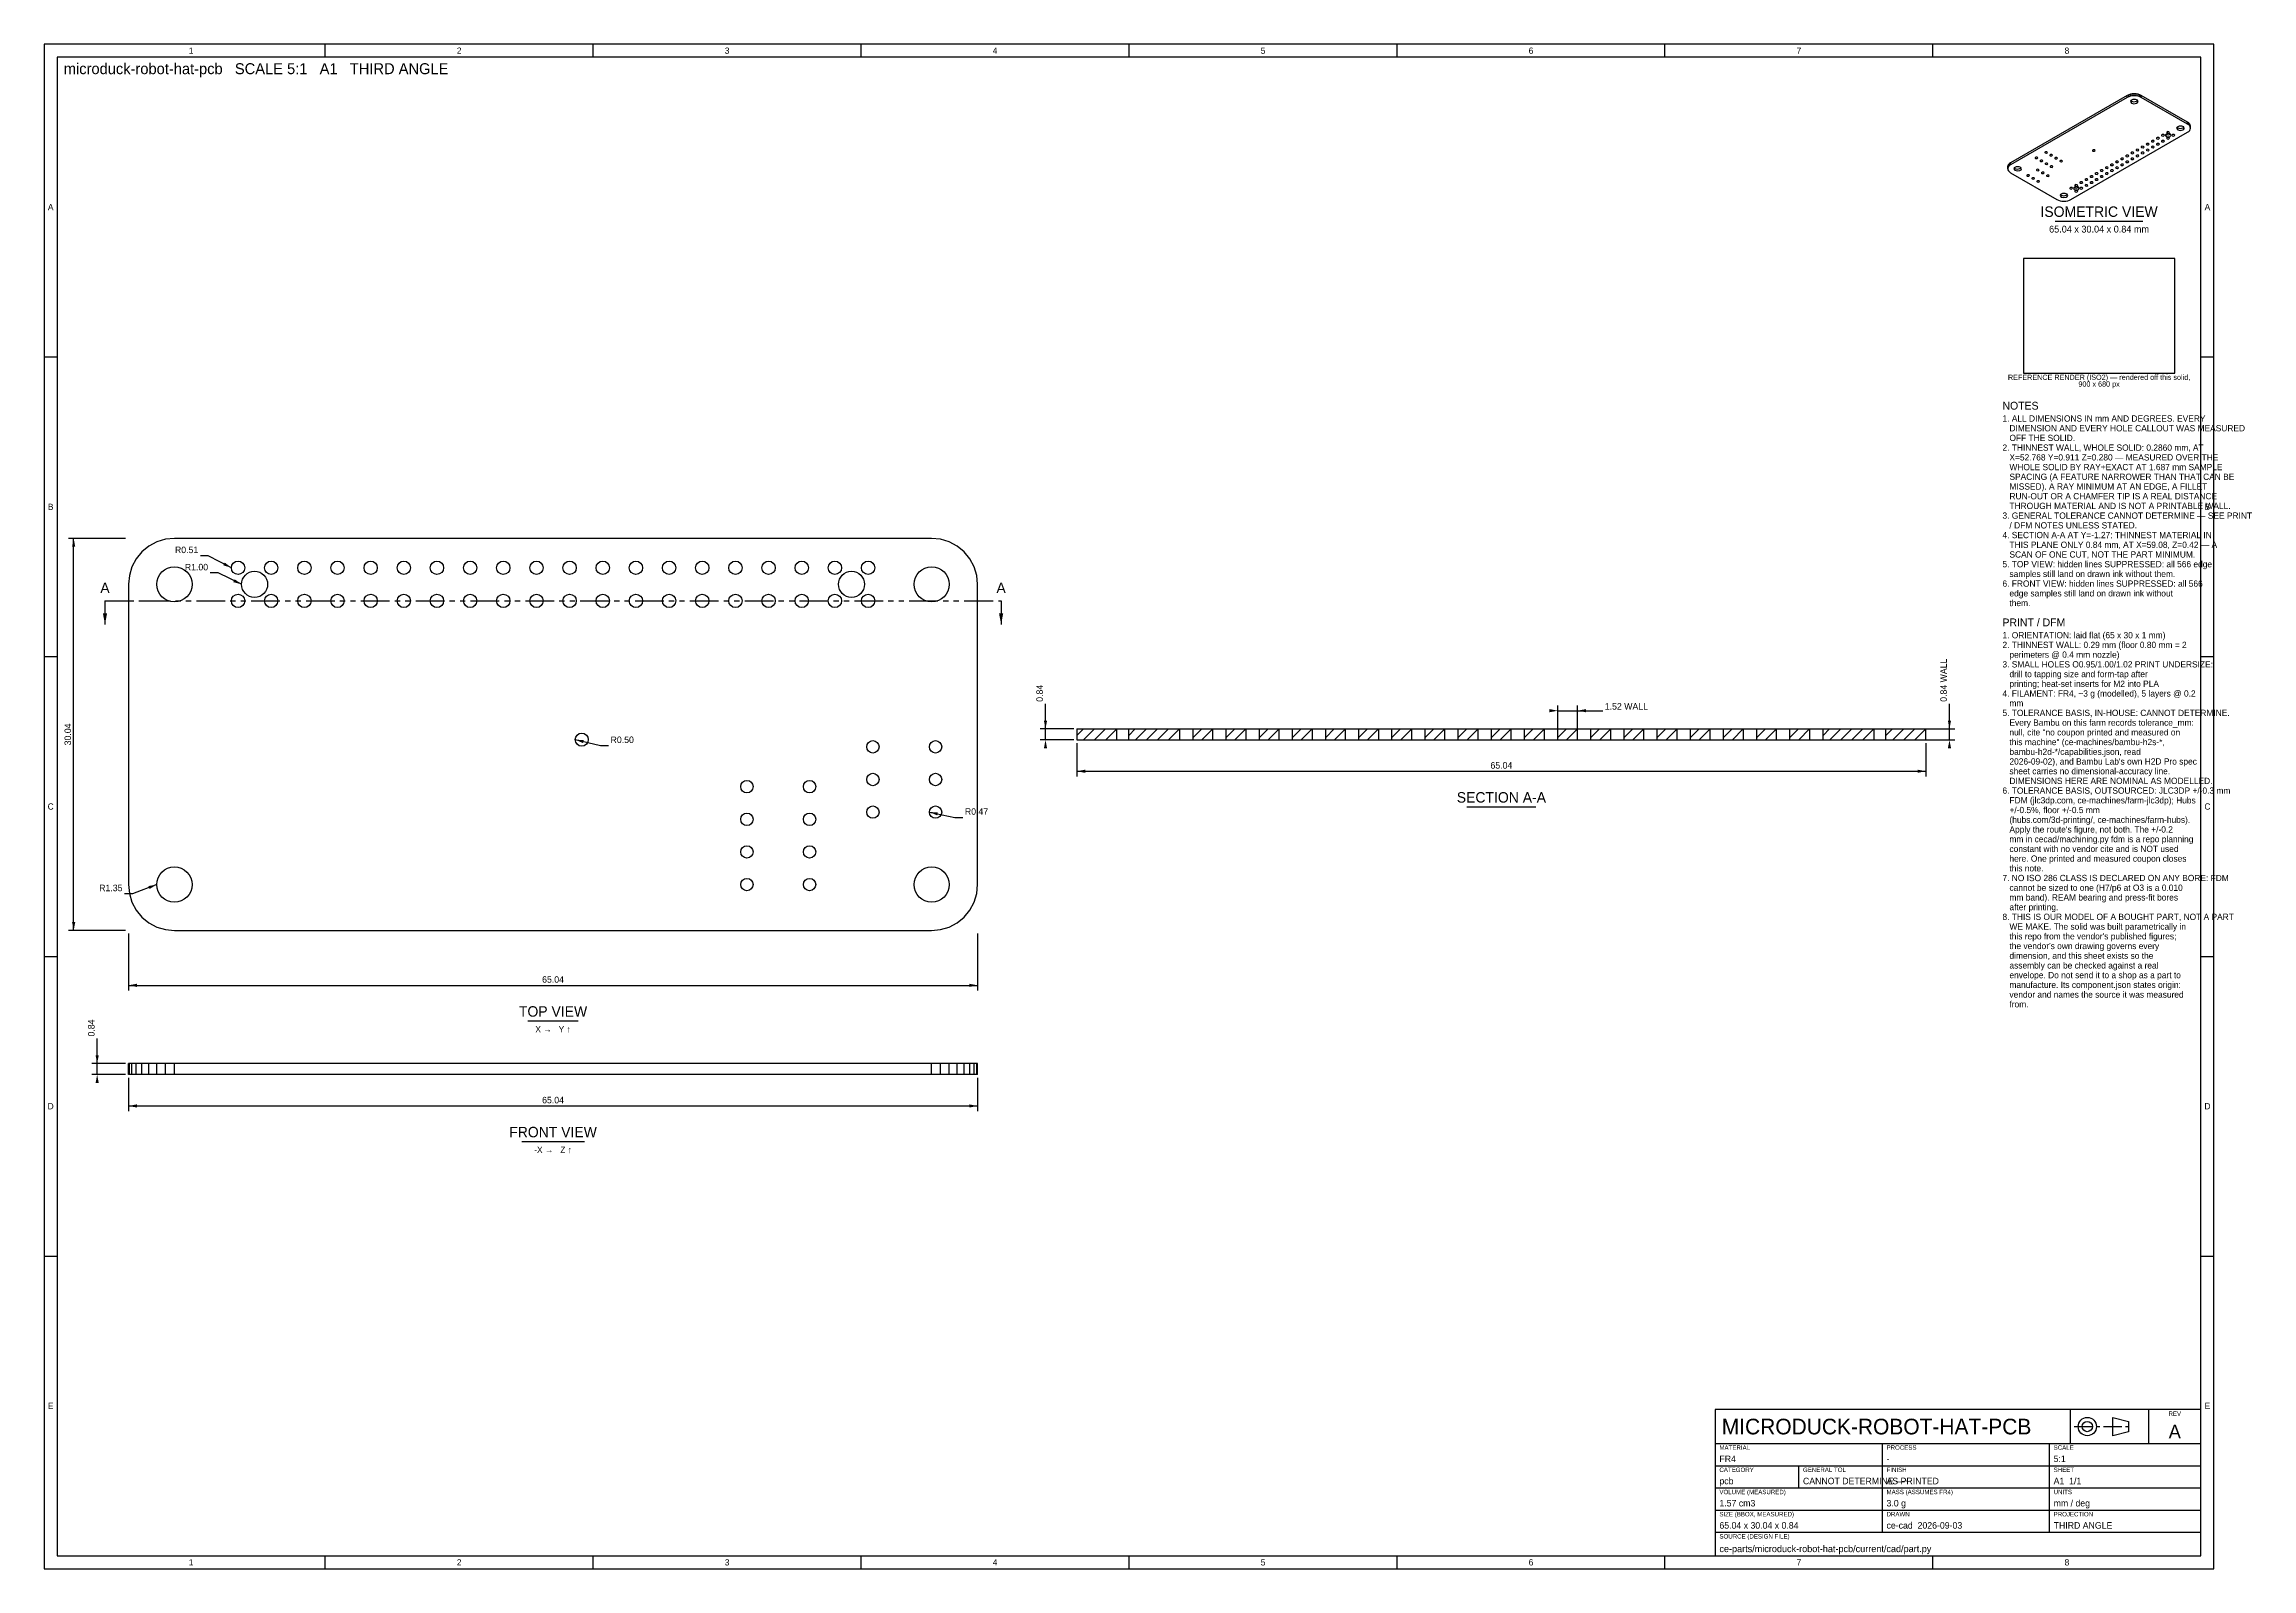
# Model space of a CAD drawing. Header units: millimetres. Extents: x 5 to 851, y 5 to 589.
import ezdxf
from ezdxf.enums import TextEntityAlignment as Align

# ---------------------------------------------------------------- set-up
doc = ezdxf.new("R2010")
doc.units = ezdxf.units.MM
doc.linetypes.add('CENTER', pattern=[11.2, 7, -1.4, 1.4, -1.4])
doc.linetypes.add('PHANTOM', pattern=[21, 11, -2, 2, -2, 2, -2])
for name, color, linetype in [('CENTER', 4, 'CENTER'), ('CUT', 1, 'PHANTOM'), ('CUTTHIN', 1, 'PHANTOM'), ('DIM', 3, 'CONTINUOUS'), ('FRAME', 7, 'CONTINUOUS'), ('HATCH', 5, 'CONTINUOUS'), ('SECTION', 7, 'CONTINUOUS'), ('TEXT', 3, 'CONTINUOUS'), ('TITLE', 7, 'CONTINUOUS'), ('VISIBLE', 7, 'CONTINUOUS')]:
    doc.layers.add(name, color=color, linetype=linetype)

msp = doc.modelspace()

# ---------------------------------------------------------------- texts
at = {"layer": 'TEXT'}
for s, height, p in [('microduck-robot-hat-pcb   SCALE 5:1   A1   THIRD ANGLE', 4.2, (12.5, 577.5)), ('NOTES', 3, (755, 449.016784)), ('1. ALL DIMENSIONS IN mm AND DEGREES. EVERY', 2.4, (755, 444.416784)), ('   DIMENSION AND EVERY HOLE CALLOUT WAS MEASURED', 2.4, (755, 440.696784)), ('2. THINNEST WALL, WHOLE SOLID: 0.2860 mm, AT', 2.4, (755, 433.256784)), ('   X=52.768 Y=0.911 Z=0.280 — MEASURED OVER THE', 2.4, (755, 429.536784)), ('   OFF THE SOLID.', 2.4, (755, 436.976784)), ('   WHOLE SOLID BY RAY+EXACT AT 1.687 mm SAMPLE', 2.4, (755, 425.816784)), ('   SPACING (A FEATURE NARROWER THAN THAT CAN BE', 2.4, (755, 422.096784)), ('   MISSED). A RAY MINIMUM AT AN EDGE, A FILLET', 2.4, (755, 418.376784)), ('   RUN-OUT OR A CHAMFER TIP IS A REAL DISTANCE', 2.4, (755, 414.656784)), ('3. GENERAL TOLERANCE CANNOT DETERMINE — SEE PRINT', 2.4, (755, 407.216784)), ('   / DFM NOTES UNLESS STATED.', 2.4, (755, 403.496784)), ('   THROUGH MATERIAL AND IS NOT A PRINTABLE WALL.', 2.4, (755, 410.936784)), ('4. SECTION A-A AT Y=-1.27: THINNEST MATERIAL IN', 2.4, (755, 399.776784)), ('   THIS PLANE ONLY 0.84 mm, AT X=59.08, Z=0.42 — A', 2.4, (755, 396.056784)), ('5. TOP VIEW: hidden lines SUPPRESSED: all 566 edge', 2.4, (755, 388.616784)), ('   SCAN OF ONE CUT, NOT THE PART MINIMUM.', 2.4, (755, 392.336784)), ('6. FRONT VIEW: hidden lines SUPPRESSED: all 566', 2.4, (755, 381.176784)), ('   samples still land on drawn ink without them.', 2.4, (755, 384.896784)), ('   them.', 2.4, (755, 373.736784)), ('   edge samples still land on drawn ink without', 2.4, (755, 377.456784)), ('1. ORIENTATION: laid flat (65 x 30 x 1 mm)', 2.4, (755, 361.416784)), ('PRINT / DFM', 3, (755, 366.016784)), ('2. THINNEST WALL: 0.29 mm (floor 0.80 mm = 2', 2.4, (755, 357.696784)), ('   perimeters @ 0.4 mm nozzle)', 2.4, (755, 353.976784)), ('3. SMALL HOLES O0.95/1.00/1.02 PRINT UNDERSIZE:', 2.4, (755, 350.256784)), ('   drill to tapping size and form-tap after', 2.4, (755, 346.536784)), ('4. FILAMENT: FR4, ~3 g (modelled), 5 layers @ 0.2', 2.4, (755, 339.096784)), ('   printing; heat-set inserts for M2 into PLA', 2.4, (755, 342.816784)), ('1.52 WALL', 2.5, (602.7, 334.1)), ('5. TOLERANCE BASIS, IN-HOUSE: CANNOT DETERMINE.', 2.4, (755, 331.656784)), ('   mm', 2.4, (755, 335.376784)), ('   Every Bambu on this farm records tolerance_mm:', 2.4, (755, 327.936784)), ('R0.50', 2.5, (221.934172, 321.309607)), ('   this machine" (ce-machines/bambu-h2s-*,', 2.4, (755, 320.496784)), ('   null, cite "no coupon printed and measured on', 2.4, (755, 324.216784)), ("   2026-09-02), and Bambu Lab's own H2D Pro spec", 2.4, (755, 313.056784)), ('   bambu-h2d-*/capabilities.json, read', 2.4, (755, 316.776784)), ('6. TOLERANCE BASIS, OUTSOURCED: JLC3DP +/-0.3 mm', 2.4, (755, 301.896784)), ('   sheet carries no dimensional-accuracy line.', 2.4, (755, 309.336784)), ('   DIMENSIONS HERE ARE NOMINAL AS MODELLED.', 2.4, (755, 305.616784)), ('R0.47', 2.5, (357.618533, 293.828438)), ('   +/-0.5%, floor +/-0.5 mm', 2.4, (755, 294.456784)), ('   FDM (jlc3dp.com, ce-machines/farm-jlc3dp); Hubs', 2.4, (755, 298.176784)), ("   Apply the route's figure, not both. The +/-0.2", 2.4, (755, 287.016784)), ('   (hubs.com/3d-printing/, ce-machines/farm-hubs).', 2.4, (755, 290.736784)), ('   constant with no vendor cite and is NOT used', 2.4, (755, 279.576784)), ('   mm in cecad/machining.py fdm is a repo planning', 2.4, (755, 283.296784)), ('7. NO ISO 286 CLASS IS DECLARED ON ANY BORE: FDM', 2.4, (755, 268.416784)), ('   this note.', 2.4, (755, 272.136784)), ('   here. One printed and measured coupon closes', 2.4, (755, 275.856784)), ('   cannot be sized to one (H7/p6 at O3 is a 0.010', 2.4, (755, 264.696784)), ('   mm band). REAM bearing and press-fit bores', 2.4, (755, 260.976784)), ('8. THIS IS OUR MODEL OF A BOUGHT PART, NOT A PART', 2.4, (755, 253.536784)), ('   after printing.', 2.4, (755, 257.256784)), ('   WE MAKE. The solid was built parametrically in', 2.4, (755, 249.816784)), ("   this repo from the vendor's published figures;", 2.4, (755, 246.096784)), ("   the vendor's own drawing governs every", 2.4, (755, 242.376784)), ('   dimension, and this sheet exists so the', 2.4, (755, 238.656784)), ('   assembly can be checked against a real', 2.4, (755, 234.936784)), ('   envelope. Do not send it to a shop as a part to', 2.4, (755, 231.216784)), ('   manufacture. Its component.json states origin:', 2.4, (755, 227.496784)), ('   vendor and names the source it was measured', 2.4, (755, 223.776784)), ('   from.', 2.4, (755, 220.056784)), ('FR4', 2.5, (646.6, 45.9)), ('-', 2.5, (710.6, 45.9)), ('5:1', 2.5, (774.6, 45.9)), ('pcb', 2.5, (646.6, 37.4)), ('CANNOT DETERMINE —~', 2.5, (678.6, 37.4)), ('AS PRINTED', 2.5, (710.6, 37.4)), ('A1  1/1', 2.5, (774.6, 37.4)), ('1.57 cm3', 2.5, (646.6, 28.9)), ('3.0 g', 2.5, (710.6, 28.9)), ('mm / deg', 2.5, (774.6, 28.9)), ('65.04 x 30.04 x 0.84', 2.5, (646.6, 20.4)), ('ce-cad  2026-09-03', 2.5, (710.6, 20.4)), ('THIRD ANGLE', 2.5, (774.6, 20.4)), ('ce-parts/microduck-robot-hat-pcb/current/cad/part.py', 2.6, (646.6, 11.4))]:
    msp.add_text(s, height=height, dxfattribs=at).set_placement(p)
for s, height, p in [('ISOMETRIC VIEW', 4, (792, 522.839007)), ('65.04 x 30.04 x 0.84 mm', 2.6, (792, 516.839007)), ('REFERENCE RENDER (ISO2) — rendered off this solid,', 2, (792, 460.416784)), ('900 x 680 px', 2, (792, 457.816784)), ('65.04', 2.5, (563.1, 311.5)), ('SECTION A-A', 4, (563.1, 298.5)), ('65.04', 2.5, (199.9, 229.5)), ('TOP VIEW', 4, (199.9, 216.5)), ('X →   Y ↑', 2.4, (199.9, 210.5)), ('65.04', 2.5, (199.9, 183.3)), ('FRONT VIEW', 4, (199.9, 170.3)), ('-X →   Z ↑', 2.4, (199.9, 164.3)), ('A', 5.2, (821, 55))]:
    msp.add_text(s, height=height, dxfattribs=at).set_placement(p, align=Align.CENTER)
for s, p in [('R0.51', (64.021528, 394.051384)), ('R1.00', (67.791733, 387.441788)), ('R1.35', (34.998792, 264.556709))]:
    msp.add_text(s, height=2.5, dxfattribs=at).set_placement(p, align=Align.RIGHT)
for p in [(28.3, 380.75), (371.5, 380.75)]:
    msp.add_text('A', height=4, dxfattribs=at).set_placement(p, align=Align.MIDDLE_CENTER)
for s, p in [('0.84 WALL', (733.7, 337.1)), ('0.84', (387.5, 337.1)), ('0.84', (24.3, 208.9))]:
    msp.add_text(s, height=2.5, rotation=90, dxfattribs=at).set_placement(p)
msp.add_text('30.04', height=2.5, rotation=90, dxfattribs=at).set_placement((15.3, 324.6), align=Align.CENTER)
msp.add_text('MICRODUCK-ROBOT-HAT-PCB', height=6, dxfattribs=at).set_placement((647.5, 59.5), align=Align.MIDDLE_LEFT)
at = {"layer": 'TITLE'}
for s, p in [('1', (61.3125, 586.5)), ('2', (163.9375, 586.5)), ('3', (266.5625, 586.5)), ('4', (369.1875, 586.5)), ('5', (471.8125, 586.5)), ('6', (574.4375, 586.5)), ('7', (677.0625, 586.5)), ('8', (779.6875, 586.5)), ('A', (7.5, 526.6)), ('A', (833.5, 526.6)), ('B', (7.5, 411.8)), ('B', (833.5, 411.8)), ('C', (7.5, 297)), ('C', (833.5, 297)), ('D', (7.5, 182.2)), ('D', (833.5, 182.2)), ('E', (7.5, 67.4)), ('E', (833.5, 67.4)), ('1', (61.3125, 7.5)), ('2', (163.9375, 7.5)), ('3', (266.5625, 7.5)), ('4', (369.1875, 7.5)), ('5', (471.8125, 7.5)), ('6', (574.4375, 7.5)), ('7', (677.0625, 7.5)), ('8', (779.6875, 7.5))]:
    msp.add_text(s, height=2.4, dxfattribs=at).set_placement(p, align=Align.MIDDLE_CENTER)
msp.add_text('REV', height=1.7, dxfattribs=at).set_placement((821, 63.6), align=Align.CENTER)
for s, p in [('MATERIAL', (646.6, 50.6)), ('PROCESS', (710.6, 50.6)), ('SCALE', (774.6, 50.6)), ('CATEGORY', (646.6, 42.1)), ('GENERAL TOL', (678.6, 42.1)), ('FINISH', (710.6, 42.1)), ('SHEET', (774.6, 42.1)), ('VOLUME (MEASURED)', (646.6, 33.6)), ('MASS (ASSUMES FR4)', (710.6, 33.6)), ('UNITS', (774.6, 33.6)), ('SIZE (BBOX, MEASURED)', (646.6, 25.1)), ('DRAWN', (710.6, 25.1)), ('PROJECTION', (774.6, 25.1)), ('SOURCE (DESIGN FILE)', (646.6, 16.6))]:
    msp.add_text(s, height=1.7, dxfattribs=at).set_placement(p)

# ---------------------------------------------------------------- linework, layer by layer
at = {"layer": 'CENTER'}
msp.add_line((782.5, 59.5), (804.75, 59.5), dxfattribs=at)
at = {"layer": 'CUT'}
for p, q in [((28.3, 375.75), (42.3, 375.75)), ((28.3, 375.75), (28.3, 366.75)), ((357.5, 375.75), (371.5, 375.75)), ((371.5, 375.75), (371.5, 366.75))]:
    msp.add_line(p, q, dxfattribs=at)
for points in [[(28.3, 366.75), (29.098, 370.95), (27.502, 370.95)], [(371.5, 366.75), (372.298, 370.95), (370.702, 370.95)]]:
    msp.add_solid(points, dxfattribs=at)
at = {"layer": 'CUTTHIN'}
msp.add_line((42.3, 375.75), (357.5, 375.75), dxfattribs=at)
at = {"layer": 'DIM'}
for p, q in [((36.1, 399.7), (14.3, 399.7)), ((16.3, 249.5), (16.3, 399.7)), ((67.821528, 393.051384), (64.821528, 393.051384)), ((76.7, 388.45), (67.821528, 393.051384)), ((71.591733, 386.441788), (68.591733, 386.441788)), ((80.6, 382.1), (71.591733, 386.441788)), ((388.5, 326.7), (388.5, 336.3)), ((584.7, 323.735005), (584.7, 335.7)), ((584.7, 333.7), (592.3, 333.7)), ((592.3, 323.735005), (592.3, 335.7)), ((592.3, 333.7), (601.9, 333.7)), ((734.7, 326.7), (734.7, 336.3)), ((208.4, 322.6), (218.134172, 320.309607)), ((399.3, 326.7), (386.5, 326.7)), ((399.3, 322.5), (386.5, 322.5)), ((388.5, 322.5), (388.5, 326.7)), ((400.5, 321.3), (400.5, 308.5)), ((413.895005, 326.7), (736.7, 326.7)), ((413.895005, 322.5), (736.7, 322.5)), ((725.7, 321.3), (725.7, 308.5)), ((734.7, 322.5), (734.7, 326.7)), ((218.134172, 320.309607), (221.134172, 320.309607)), ((400.5, 310.5), (725.7, 310.5)), ((344.025, 294.85), (353.818533, 292.828438)), ((353.818533, 292.828438), (356.818533, 292.828438)), ((38.798792, 263.556709), (35.798792, 263.556709)), ((48.15, 267.1), (38.798792, 263.556709)), ((36.1, 249.5), (14.3, 249.5)), ((37.3, 248.3), (37.3, 226.5)), ((362.5, 248.3), (362.5, 226.5)), ((37.3, 228.5), (362.5, 228.5)), ((25.3, 198.5), (25.3, 208.1)), ((36.1, 198.5), (23.3, 198.5)), ((25.3, 194.3), (25.3, 198.5)), ((36.1, 194.3), (23.3, 194.3)), ((37.3, 193.1), (37.3, 180.3)), ((362.5, 193.1), (362.5, 180.3)), ((37.3, 182.3), (362.5, 182.3))]:
    msp.add_line(p, q, dxfattribs=at)
for points in [[(16.3, 399.7), (15.692, 396.5), (16.908, 396.5)], [(76.7, 388.45), (74.138653, 390.462254), (73.579125, 389.382632)], [(80.6, 382.1), (77.981335, 384.037075), (77.453374, 382.94167)], [(388.5, 326.7), (389.108, 329.9), (387.892, 329.9)], [(584.7, 333.7), (581.5, 334.308), (581.5, 333.092)], [(592.3, 333.7), (595.5, 333.092), (595.5, 334.308)], [(734.7, 326.7), (735.308, 329.9), (734.092, 329.9)], [(208.4, 322.6), (211.375679, 321.275236), (211.654191, 322.458912)], [(388.5, 322.5), (387.892, 319.3), (389.108, 319.3)], [(734.7, 322.5), (734.092, 319.3), (735.308, 319.3)], [(400.5, 310.5), (403.7, 309.892), (403.7, 311.108)], [(725.7, 310.5), (722.5, 311.108), (722.5, 309.892)], [(344.025, 294.85), (347.03602, 293.607653), (347.281842, 294.798547)], [(48.15, 267.1), (44.942181, 266.5347), (45.373046, 265.397593)], [(16.3, 249.5), (16.908, 252.7), (15.692, 252.7)], [(37.3, 228.5), (40.5, 227.892), (40.5, 229.108)], [(362.5, 228.5), (359.3, 229.108), (359.3, 227.892)], [(25.3, 198.5), (25.908, 201.7), (24.692, 201.7)], [(25.3, 194.3), (24.692, 191.1), (25.908, 191.1)], [(37.3, 182.3), (40.5, 181.692), (40.5, 182.908)], [(362.5, 182.3), (359.3, 182.908), (359.3, 181.692)]]:
    msp.add_solid(points, dxfattribs=at)
at = {"layer": 'FRAME'}
for p, q in [((831, 584), (10, 584)), ((10, 584), (10, 10)), ((831, 10), (831, 584)), ((831, 66), (645, 66)), ((645, 66), (645, 10)), ((831, 10), (831, 66)), ((10, 10), (831, 10)), ((645, 10), (831, 10))]:
    msp.add_line(p, q, dxfattribs=at)
at = {"layer": 'HATCH'}
for p, q in [((400.5, 324.159674), (403.040326, 326.7)), ((403.082966, 322.5), (407.282966, 326.7)), ((407.325607, 322.5), (411.525607, 326.7)), ((411.568248, 322.5), (415.768248, 326.7)), ((415.810888, 322.5), (415.810895, 322.500007)), ((420.389105, 324.202315), (422.886789, 326.7)), ((422.92943, 322.5), (427.12943, 326.7)), ((427.172071, 322.5), (431.372071, 326.7)), ((431.414712, 322.5), (435.614712, 326.7)), ((435.657352, 322.5), (439.857352, 326.7)), ((439.899993, 322.5), (439.9, 322.500007)), ((445, 323.385288), (448.314712, 326.7)), ((448.357352, 322.5), (452.557352, 326.7)), ((452.599993, 322.5), (452.6, 322.500007)), ((457.7, 323.385288), (461.014712, 326.7)), ((461.057352, 322.5), (465.257352, 326.7)), ((465.299993, 322.5), (465.3, 322.500007)), ((470.4, 323.385288), (473.714712, 326.7)), ((473.757352, 322.5), (477.957352, 326.7)), ((477.999993, 322.5), (478, 322.500007)), ((483.1, 323.385288), (486.414712, 326.7)), ((486.457352, 322.5), (490.657352, 326.7)), ((490.699993, 322.5), (490.7, 322.500007)), ((495.8, 323.385288), (499.114712, 326.7)), ((499.157352, 322.5), (503.357352, 326.7)), ((503.399993, 322.5), (503.4, 322.500007)), ((508.5, 323.385288), (511.814712, 326.7)), ((511.857352, 322.5), (516.057352, 326.7)), ((516.099993, 322.5), (516.1, 322.500007)), ((521.2, 323.385288), (524.514712, 326.7)), ((524.557352, 322.5), (528.757352, 326.7)), ((528.799993, 322.5), (528.8, 322.500007)), ((533.9, 323.385288), (537.214712, 326.7)), ((537.257352, 322.5), (541.457352, 326.7)), ((541.499993, 322.5), (541.5, 322.500007)), ((546.6, 323.385288), (549.914712, 326.7)), ((549.957352, 322.5), (554.157352, 326.7)), ((554.199993, 322.5), (554.2, 322.500007)), ((559.3, 323.385288), (562.614712, 326.7)), ((562.657352, 322.5), (566.857352, 326.7)), ((566.899993, 322.5), (566.9, 322.500007)), ((572, 323.385288), (575.314712, 326.7)), ((575.357352, 322.5), (579.557352, 326.7)), ((579.599993, 322.5), (579.6, 322.500007)), ((584.7, 323.385288), (588.014712, 326.7)), ((588.057352, 322.5), (592.257352, 326.7)), ((592.299993, 322.5), (592.3, 322.500007)), ((597.4, 323.385288), (600.714712, 326.7)), ((600.757352, 322.5), (604.957352, 326.7)), ((604.999993, 322.5), (605, 322.500007)), ((610.1, 323.385288), (613.414712, 326.7)), ((613.457352, 322.5), (617.657352, 326.7)), ((617.699993, 322.5), (617.7, 322.500007)), ((622.8, 323.385288), (626.114712, 326.7)), ((626.157352, 322.5), (630.357352, 326.7)), ((630.399993, 322.5), (630.4, 322.500007)), ((635.5, 323.385288), (638.814712, 326.7)), ((638.857352, 322.5), (643.057352, 326.7)), ((643.099993, 322.5), (643.1, 322.500007)), ((648.2, 323.385288), (651.514712, 326.7)), ((651.557352, 322.5), (655.757352, 326.7)), ((655.799993, 322.5), (655.8, 322.500007)), ((660.9, 323.385288), (664.214712, 326.7)), ((664.257352, 322.5), (668.457352, 326.7)), ((668.499993, 322.5), (668.5, 322.500007)), ((673.6, 323.385288), (676.914712, 326.7)), ((676.957352, 322.5), (681.157352, 326.7)), ((681.199993, 322.5), (681.2, 322.500007)), ((686.3, 324.202315), (688.797685, 326.7)), ((688.840326, 322.5), (693.040326, 326.7)), ((693.082966, 322.5), (697.282966, 326.7)), ((697.325607, 322.5), (701.525607, 326.7)), ((701.568248, 322.5), (705.768248, 326.7)), ((705.810888, 322.5), (705.810895, 322.500007)), ((710.389105, 324.159674), (712.92943, 326.7)), ((712.972071, 322.5), (717.172071, 326.7)), ((717.214712, 322.5), (721.414712, 326.7)), ((721.457352, 322.5), (725.657352, 326.7)), ((725.699993, 322.5), (725.7, 322.500007))]:
    msp.add_line(p, q, dxfattribs=at)
at = {"layer": 'SECTION'}
for p, q in [((400.5, 326.7), (415.810895, 326.7)), ((400.5, 326.7), (400.5, 322.5)), ((400.5, 322.5), (415.810895, 322.5)), ((415.810895, 322.5), (415.810895, 326.7)), ((420.389105, 322.5), (420.389105, 326.7)), ((420.389105, 326.7), (439.9, 326.7)), ((420.389105, 322.5), (439.9, 322.5)), ((439.9, 322.5), (439.9, 326.7)), ((445, 322.5), (445, 326.7)), ((445, 326.7), (452.6, 326.7)), ((445, 322.5), (452.6, 322.5)), ((452.6, 322.5), (452.6, 326.7)), ((457.7, 322.5), (457.7, 326.7)), ((457.7, 326.7), (465.3, 326.7)), ((457.7, 322.5), (465.3, 322.5)), ((465.3, 322.5), (465.3, 326.7)), ((470.4, 322.5), (470.4, 326.7)), ((470.4, 326.7), (478, 326.7)), ((470.4, 322.5), (478, 322.5)), ((478, 322.5), (478, 326.7)), ((483.1, 322.5), (483.1, 326.7)), ((483.1, 326.7), (490.7, 326.7)), ((483.1, 322.5), (490.7, 322.5)), ((490.7, 322.5), (490.7, 326.7)), ((495.8, 322.5), (495.8, 326.7)), ((495.8, 326.7), (503.4, 326.7)), ((495.8, 322.5), (503.4, 322.5)), ((503.4, 322.5), (503.4, 326.7)), ((508.5, 322.5), (508.5, 326.7)), ((508.5, 326.7), (516.1, 326.7)), ((508.5, 322.5), (516.1, 322.5)), ((516.1, 322.5), (516.1, 326.7)), ((521.2, 322.5), (521.2, 326.7)), ((521.2, 326.7), (528.8, 326.7)), ((521.2, 322.5), (528.8, 322.5)), ((528.8, 322.5), (528.8, 326.7)), ((533.9, 322.5), (533.9, 326.7)), ((533.9, 326.7), (541.5, 326.7)), ((533.9, 322.5), (541.5, 322.5)), ((541.5, 322.5), (541.5, 326.7)), ((546.6, 322.5), (546.6, 326.7)), ((546.6, 326.7), (554.2, 326.7)), ((546.6, 322.5), (554.2, 322.5)), ((554.2, 322.5), (554.2, 326.7)), ((559.3, 322.5), (559.3, 326.7)), ((559.3, 326.7), (566.9, 326.7)), ((559.3, 322.5), (566.9, 322.5)), ((566.9, 322.5), (566.9, 326.7)), ((572, 322.5), (572, 326.7)), ((572, 326.7), (579.6, 326.7)), ((572, 322.5), (579.6, 322.5)), ((579.6, 322.5), (579.6, 326.7)), ((584.7, 322.5), (584.7, 326.7)), ((584.7, 326.7), (592.3, 326.7)), ((584.7, 322.5), (592.3, 322.5)), ((592.3, 322.5), (592.3, 326.7)), ((597.4, 322.5), (597.4, 326.7)), ((597.4, 326.7), (605, 326.7)), ((597.4, 322.5), (605, 322.5)), ((605, 322.5), (605, 326.7)), ((610.1, 322.5), (610.1, 326.7)), ((610.1, 326.7), (617.7, 326.7)), ((610.1, 322.5), (617.7, 322.5)), ((617.7, 322.5), (617.7, 326.7)), ((622.8, 322.5), (622.8, 326.7)), ((622.8, 326.7), (630.4, 326.7)), ((622.8, 322.5), (630.4, 322.5)), ((630.4, 322.5), (630.4, 326.7)), ((635.5, 322.5), (635.5, 326.7)), ((635.5, 326.7), (643.1, 326.7)), ((635.5, 322.5), (643.1, 322.5)), ((643.1, 322.5), (643.1, 326.7)), ((648.2, 322.5), (648.2, 326.7)), ((648.2, 326.7), (655.8, 326.7)), ((648.2, 322.5), (655.8, 322.5)), ((655.8, 322.5), (655.8, 326.7)), ((660.9, 322.5), (660.9, 326.7)), ((660.9, 326.7), (668.5, 326.7)), ((660.9, 322.5), (668.5, 322.5)), ((668.5, 322.5), (668.5, 326.7)), ((673.6, 322.5), (673.6, 326.7)), ((673.6, 326.7), (681.2, 326.7)), ((673.6, 322.5), (681.2, 322.5)), ((681.2, 322.5), (681.2, 326.7)), ((686.3, 322.5), (686.3, 326.7)), ((686.3, 326.7), (705.810895, 326.7)), ((686.3, 322.5), (705.810895, 322.5)), ((705.810895, 322.5), (705.810895, 326.7)), ((710.389105, 322.5), (710.389105, 326.7)), ((710.389105, 326.7), (725.7, 326.7)), ((710.389105, 322.5), (725.7, 322.5)), ((725.7, 322.5), (725.7, 326.7))]:
    msp.add_line(p, q, dxfattribs=at)
at = {"layer": 'TEXT'}
for p, q in [((775.2, 521.239007), (808.8, 521.239007)), ((549.9, 296.9), (576.3, 296.9)), ((190.3, 214.9), (209.5, 214.9)), ((187.9, 168.7), (211.9, 168.7))]:
    msp.add_line(p, q, dxfattribs=at)
at = {"layer": 'TITLE'}
for p, q in [((836, 589), (5, 589)), ((5, 589), (5, 5)), ((112.625, 584), (112.625, 589)), ((215.25, 584), (215.25, 589)), ((317.875, 584), (317.875, 589)), ((420.5, 584), (420.5, 589)), ((523.125, 584), (523.125, 589)), ((625.75, 584), (625.75, 589)), ((728.375, 584), (728.375, 589)), ((836, 5), (836, 589)), ((821, 506.839007), (763, 506.839007)), ((763, 506.839007), (763, 463.016784)), ((821, 463.016784), (821, 506.839007)), ((5, 469.2), (10, 469.2)), ((831, 469.2), (836, 469.2)), ((763, 463.016784), (821, 463.016784)), ((5, 354.4), (10, 354.4)), ((831, 354.4), (836, 354.4)), ((5, 239.6), (10, 239.6)), ((831, 239.6), (836, 239.6)), ((5, 124.8), (10, 124.8)), ((831, 124.8), (836, 124.8)), ((781, 53), (781, 66)), ((797.3, 56), (797.3, 63)), ((797.3, 63), (803.25, 61.46)), ((803.25, 61.46), (803.25, 57.54)), ((811, 53), (811, 66)), ((645, 53), (831, 53)), ((709, 19), (709, 53)), ((773, 19), (773, 53)), ((803.25, 57.54), (797.3, 56)), ((645, 44.5), (831, 44.5)), ((677, 36), (677, 44.5)), ((645, 36), (831, 36)), ((645, 27.5), (831, 27.5)), ((645, 19), (831, 19)), ((112.625, 5), (112.625, 10)), ((215.25, 5), (215.25, 10)), ((317.875, 5), (317.875, 10)), ((420.5, 5), (420.5, 10)), ((523.125, 5), (523.125, 10)), ((625.75, 5), (625.75, 10)), ((728.375, 5), (728.375, 10)), ((5, 5), (836, 5))]:
    msp.add_line(p, q, dxfattribs=at)
for radius in [3.5, 1.96]:
    msp.add_circle((787.5, 59.5), radius, dxfattribs=at)
at = {"layer": 'VISIBLE'}
for p, q in [((802.759041, 569.352153), (758.122105, 543.581005)), ((802.759041, 568.605678), (758.122105, 542.834531)), ((803.339593, 569.627229), (802.759041, 569.352153)), ((802.759041, 568.605678), (802.759041, 569.352153)), ((803.339593, 568.880755), (802.759041, 568.605678)), ((804.001941, 569.83163), (803.339593, 569.627229)), ((803.339593, 568.880755), (803.339593, 569.627229)), ((804.001941, 569.085155), (803.339593, 568.880755)), ((804.167663, 567.436564), (803.998725, 567.041636)), ((803.998725, 567.041636), (804.429078, 566.44179)), ((804.72063, 569.957499), (804.001941, 569.83163)), ((804.001941, 569.085155), (804.001941, 569.83163)), ((804.72063, 569.211025), (804.001941, 569.085155)), ((804.148583, 567.414873), (804.429078, 567.188265)), ((804.940893, 567.83347), (804.167663, 567.436564)), ((804.429078, 567.188265), (805.307776, 566.944862)), ((804.429078, 566.44179), (804.429078, 567.188265)), ((805.468041, 570), (804.72063, 569.957499)), ((804.72063, 569.211025), (804.72063, 569.957499)), ((805.468041, 569.253525), (804.72063, 569.211025)), ((805.992338, 567.834101), (804.940893, 567.83347)), ((805.307776, 566.944862), (806.342507, 567.106397)), ((806.215453, 569.957499), (805.468041, 570)), ((805.468041, 569.253525), (805.468041, 570)), ((806.215453, 569.211025), (805.468041, 569.253525)), ((806.70622, 567.498365), (805.992338, 567.834101)), ((806.934141, 569.83163), (806.215453, 569.957499)), ((806.215453, 569.211025), (806.215453, 569.957499)), ((806.934141, 569.085155), (806.215453, 569.211025)), ((806.342507, 567.106397), (806.7875, 567.414873)), ((806.342507, 566.359923), (806.780244, 566.659968)), ((806.937357, 567.041636), (806.70622, 567.498365)), ((806.780244, 566.659968), (806.937357, 567.041636)), ((807.596489, 569.627229), (806.934141, 569.83163)), ((806.934141, 569.085155), (806.934141, 569.83163)), ((807.596489, 568.880755), (806.934141, 569.085155)), ((808.177041, 569.352153), (807.596489, 569.627229)), ((807.596489, 568.880755), (807.596489, 569.627229)), ((808.177041, 568.605678), (807.596489, 568.880755)), ((825.877895, 559.13256), (808.177041, 569.352153)), ((808.177041, 568.605678), (808.177041, 569.352153)), ((825.877895, 558.386085), (808.177041, 568.605678)), ((804.429078, 566.44179), (805.307776, 566.198387)), ((805.307776, 566.198387), (806.342507, 566.359923)), ((826.354342, 558.797378), (825.877895, 559.13256)), ((825.877895, 558.386085), (825.877895, 559.13256)), ((826.354342, 558.050903), (825.877895, 558.386085)), ((826.708375, 558.414971), (826.354342, 558.797378)), ((826.354342, 558.050903), (826.354342, 558.797378)), ((826.708375, 557.668497), (826.354342, 558.050903)), ((826.926386, 558.000036), (826.708375, 558.414971)), ((826.708375, 557.668497), (826.708375, 558.414971)), ((781.240959, 529.486854), (825.877895, 555.258001)), ((808.408214, 549.862182), (808.114512, 549.579462)), ((808.27709, 549.352854), (808.27709, 549.80607)), ((809.003653, 549.835397), (808.408214, 549.862182)), ((809.224662, 549.579462), (809.003653, 549.835397)), ((810.363004, 550.990781), (810.069302, 550.708061)), ((810.069302, 550.708061), (810.23188, 550.481452)), ((810.23188, 550.481452), (810.23188, 550.934669)), ((810.23188, 550.481452), (810.796143, 550.403318)), ((810.958442, 550.963996), (810.363004, 550.990781)), ((810.796143, 550.403318), (811.179452, 550.708061)), ((811.179452, 550.708061), (810.958442, 550.963996)), ((812.317794, 552.119379), (812.024092, 551.836659)), ((812.024092, 551.836659), (812.18667, 551.610051)), ((812.317794, 549.862182), (812.024092, 549.579462)), ((812.18667, 551.610051), (812.18667, 552.063268)), ((812.18667, 551.610051), (812.750933, 551.531916)), ((812.18667, 549.352854), (812.18667, 549.80607)), ((812.913232, 552.092594), (812.317794, 552.119379)), ((812.913232, 549.835397), (812.317794, 549.862182)), ((812.750933, 551.531916), (813.134242, 551.836659)), ((813.134242, 551.836659), (812.913232, 552.092594)), ((813.134242, 549.579462), (812.913232, 549.835397)), ((814.272584, 553.247978), (813.978882, 552.965258)), ((813.978882, 552.965258), (814.14146, 552.738649)), ((814.272584, 550.990781), (813.978882, 550.708061)), ((813.978882, 550.708061), (814.14146, 550.481452)), ((814.14146, 552.738649), (814.14146, 553.191866)), ((814.14146, 552.738649), (814.705723, 552.660515)), ((814.14146, 550.481452), (814.14146, 550.934669)), ((814.14146, 550.481452), (814.705723, 550.403318)), ((814.868022, 553.221193), (814.272584, 553.247978)), ((814.868022, 550.963996), (814.272584, 550.990781)), ((814.705723, 552.660515), (815.089032, 552.965258)), ((814.705723, 550.403318), (815.089032, 550.708061)), ((815.089032, 552.965258), (814.868022, 553.221193)), ((815.089032, 550.708061), (814.868022, 550.963996)), ((816.227374, 554.376576), (815.933672, 554.093856)), ((815.933672, 554.093856), (816.09625, 553.867248)), ((816.227374, 552.119379), (815.933672, 551.836659)), ((815.933672, 551.836659), (816.09625, 551.610051)), ((816.09625, 553.867248), (816.09625, 554.320465)), ((816.09625, 553.867248), (816.660513, 553.789113)), ((816.09625, 551.610051), (816.09625, 552.063268)), ((816.09625, 551.610051), (816.660513, 551.531916)), ((816.822812, 554.349791), (816.227374, 554.376576)), ((816.822812, 552.092594), (816.227374, 552.119379)), ((816.660513, 553.789113), (817.043822, 554.093856)), ((816.660513, 551.531916), (817.043822, 551.836659)), ((817.043822, 554.093856), (816.822812, 554.349791)), ((817.043822, 551.836659), (816.822812, 552.092594)), ((817.729166, 554.567934), (817.355155, 554.093856)), ((817.355155, 554.093856), (817.673934, 553.649526)), ((817.567947, 554.467093), (817.673934, 554.396001)), ((817.673934, 554.396001), (818.443718, 554.211953)), ((817.673934, 553.649526), (817.673934, 554.396001)), ((817.673934, 553.649526), (818.443718, 553.465478)), ((818.606318, 554.715166), (817.729166, 554.567934)), ((818.182164, 555.505175), (817.888462, 555.222455)), ((817.888462, 555.222455), (818.051039, 554.995846)), ((818.182164, 553.247978), (817.888462, 552.965258)), ((817.888462, 552.965258), (818.051039, 552.738649)), ((818.051039, 554.995846), (818.051039, 555.449063)), ((818.051039, 554.995846), (818.615303, 554.917712)), ((818.051039, 552.738649), (818.051039, 553.191866)), ((818.051039, 552.738649), (818.615303, 552.660515)), ((818.777602, 555.47839), (818.182164, 555.505175)), ((818.777602, 553.221193), (818.182164, 553.247978)), ((818.443718, 554.211953), (819.319126, 554.467093)), ((818.443718, 553.465478), (819.275093, 553.688439)), ((819.302964, 554.479412), (818.606318, 554.715166)), ((818.615303, 554.917712), (818.998612, 555.222455)), ((818.615303, 552.660515), (818.998612, 552.965258)), ((818.998612, 555.222455), (818.777602, 555.47839)), ((818.998612, 552.965258), (818.777602, 553.221193)), ((819.275093, 553.688439), (819.531919, 554.093856)), ((819.531919, 554.093856), (819.302964, 554.479412)), ((820.136954, 554.376576), (819.843252, 554.093856)), ((819.843252, 554.093856), (820.005829, 553.867248)), ((820.005829, 553.867248), (820.005829, 554.320465)), ((820.005829, 553.867248), (820.570093, 553.789113)), ((820.732392, 554.349791), (820.136954, 554.376576)), ((820.570093, 553.789113), (820.953401, 554.093856)), ((820.953401, 554.093856), (820.732392, 554.349791)), ((821.868517, 557.216971), (821.699579, 556.822043)), ((821.699579, 556.822043), (822.129932, 556.222197)), ((821.849437, 557.19528), (822.129932, 556.968672)), ((822.641747, 557.613877), (821.868517, 557.216971)), ((822.129932, 556.968672), (823.00863, 556.725269)), ((822.129932, 556.222197), (822.129932, 556.968672)), ((822.129932, 556.222197), (823.00863, 555.978795)), ((823.693192, 557.614508), (822.641747, 557.613877)), ((823.00863, 556.725269), (824.043361, 556.886805)), ((823.00863, 555.978795), (824.043361, 556.14033)), ((824.407074, 557.278772), (823.693192, 557.614508)), ((824.043361, 556.886805), (824.488354, 557.19528)), ((824.043361, 556.14033), (824.481098, 556.440375)), ((824.638211, 556.822043), (824.407074, 557.278772)), ((824.481098, 556.440375), (824.638211, 556.822043)), ((825.877895, 555.258001), (826.354342, 555.593183)), ((826.354342, 555.593183), (826.708375, 555.97559)), ((826.926386, 557.253561), (826.708375, 557.668497)), ((826.708375, 555.97559), (826.926386, 556.390525)), ((827, 557.568518), (826.926386, 558.000036)), ((826.926386, 557.253561), (826.926386, 558.000036)), ((827, 556.822043), (826.926386, 557.253561)), ((826.926386, 556.390525), (827, 556.822043)), ((827, 556.822043), (827, 557.568518)), ((757.073614, 542.448482), (757, 542.016963)), ((757, 541.270489), (757, 542.016963)), ((757.073614, 541.702007), (757, 541.270489)), ((757, 541.270489), (757.073614, 540.838971)), ((757.291625, 542.863417), (757.073614, 542.448482)), ((757.073614, 541.702007), (757.073614, 542.448482)), ((757.291625, 542.116942), (757.073614, 541.702007)), ((757.645658, 543.245823), (757.291625, 542.863417)), ((757.291625, 542.116942), (757.291625, 542.863417)), ((757.645658, 542.499349), (757.291625, 542.116942)), ((758.122105, 543.581005), (757.645658, 543.245823)), ((757.645658, 542.499349), (757.645658, 543.245823)), ((758.122105, 542.834531), (757.645658, 542.499349)), ((758.122105, 542.834531), (758.122105, 543.581005)), ((759.530726, 541.665417), (759.361789, 541.270489)), ((759.361789, 541.270489), (759.792142, 540.670643)), ((759.511646, 541.643726), (759.792142, 541.417118)), ((760.303957, 542.062323), (759.530726, 541.665417)), ((759.792142, 541.417118), (760.67084, 541.173715)), ((759.792142, 540.670643), (759.792142, 541.417118)), ((761.355401, 542.062954), (760.303957, 542.062323)), ((760.67084, 541.173715), (761.705571, 541.33525)), ((762.069283, 541.727217), (761.355401, 542.062954)), ((761.705571, 541.33525), (762.150563, 541.643726)), ((762.300421, 541.270489), (762.069283, 541.727217)), ((762.143308, 540.888821), (762.300421, 541.270489)), ((767.746592, 545.675777), (767.509905, 545.424975)), ((767.509905, 545.424975), (767.661326, 545.213919)), ((767.661326, 545.213919), (767.661326, 545.636032)), ((767.661326, 545.213919), (768.206303, 545.145047)), ((768.324035, 545.669225), (767.746592, 545.675777)), ((768.206303, 545.145047), (768.543868, 545.424975)), ((768.543868, 545.424975), (768.324035, 545.669225)), ((769.670598, 544.564952), (769.433911, 544.31415)), ((769.433911, 544.31415), (769.585332, 544.103093)), ((769.585332, 544.103093), (769.585332, 544.525207)), ((769.585332, 544.103093), (770.130309, 544.034222)), ((770.248041, 544.558399), (769.670598, 544.564952)), ((770.130309, 544.034222), (770.467874, 544.31415)), ((770.467874, 544.31415), (770.248041, 544.558399)), ((771.440684, 547.808562), (771.203997, 547.55776)), ((771.203997, 547.55776), (771.355417, 547.346703)), ((771.355417, 547.346703), (771.355417, 547.768817)), ((771.355417, 547.346703), (771.900394, 547.277832)), ((771.594604, 543.454127), (771.357917, 543.203325)), ((771.357917, 543.203325), (771.509337, 542.992268)), ((772.018126, 547.802009), (771.440684, 547.808562)), ((771.509337, 542.992268), (771.509337, 543.414382)), ((771.509337, 542.992268), (772.054314, 542.923396)), ((772.172046, 543.447574), (771.594604, 543.454127)), ((771.900394, 547.277832), (772.23796, 547.55776)), ((772.23796, 547.55776), (772.018126, 547.802009)), ((772.054314, 542.923396), (772.39188, 543.203325)), ((772.39188, 543.203325), (772.172046, 543.447574)), ((773.364689, 546.697737), (773.128003, 546.446935)), ((773.128003, 546.446935), (773.279423, 546.235878)), ((773.279423, 546.235878), (773.279423, 546.657992)), ((773.279423, 546.235878), (773.8244, 546.167006)), ((773.51861, 542.343301), (773.281923, 542.0925)), ((773.281923, 542.0925), (773.433343, 541.881443)), ((773.942132, 546.691184), (773.364689, 546.697737)), ((773.433343, 541.881443), (773.433343, 542.303556)), ((773.433343, 541.881443), (773.97832, 541.812571)), ((774.096052, 542.336749), (773.51861, 542.343301)), ((773.8244, 546.167006), (774.161965, 546.446935)), ((774.161965, 546.446935), (773.942132, 546.691184)), ((773.97832, 541.812571), (774.315886, 542.0925)), ((774.315886, 542.0925), (774.096052, 542.336749)), ((775.288695, 545.586911), (775.052008, 545.336109)), ((775.052008, 545.336109), (775.203429, 545.125053)), ((775.203429, 545.125053), (775.203429, 545.547166)), ((775.203429, 545.125053), (775.748406, 545.056181)), ((775.866138, 545.580359), (775.288695, 545.586911)), ((775.748406, 545.056181), (776.085971, 545.336109)), ((776.085971, 545.336109), (775.866138, 545.580359)), ((777.212701, 544.476086), (776.976014, 544.225284)), ((776.976014, 544.225284), (777.127435, 544.014227)), ((777.127435, 544.014227), (777.127435, 544.436341)), ((777.127435, 544.014227), (777.672412, 543.945356)), ((777.790144, 544.469533), (777.212701, 544.476086)), ((777.672412, 543.945356), (778.009977, 544.225284)), ((778.009977, 544.225284), (777.790144, 544.469533)), ((789.731942, 548.520215), (789.454843, 548.246472)), ((789.454843, 548.246472), (789.614233, 548.024307)), ((789.614233, 548.024307), (789.614233, 548.468637)), ((789.614233, 548.024307), (790.173086, 547.948786)), ((790.322535, 548.499118), (789.731942, 548.520215)), ((790.173086, 547.948786), (790.543225, 548.246472)), ((790.543225, 548.246472), (790.322535, 548.499118)), ((794.724684, 541.961993), (794.430982, 541.679273)), ((794.430982, 541.679273), (794.59356, 541.452664)), ((794.59356, 541.452664), (794.59356, 541.905881)), ((794.59356, 541.452664), (795.157824, 541.37453)), ((795.320123, 541.935208), (794.724684, 541.961993)), ((795.157824, 541.37453), (795.541132, 541.679273)), ((795.541132, 541.679273), (795.320123, 541.935208)), ((796.679474, 543.090591), (796.385772, 542.807871)), ((796.385772, 542.807871), (796.54835, 542.581263)), ((796.54835, 542.581263), (796.54835, 543.034479)), ((796.54835, 542.581263), (797.112614, 542.503128)), ((797.274913, 543.063806), (796.679474, 543.090591)), ((797.112614, 542.503128), (797.495922, 542.807871)), ((797.495922, 542.807871), (797.274913, 543.063806)), ((798.634264, 544.21919), (798.340562, 543.93647)), ((798.340562, 543.93647), (798.50314, 543.709861)), ((798.634264, 541.961993), (798.340562, 541.679273)), ((798.340562, 541.679273), (798.50314, 541.452664)), ((798.50314, 543.709861), (798.50314, 544.163078)), ((798.50314, 543.709861), (799.067404, 543.631727)), ((798.50314, 541.452664), (798.50314, 541.905881)), ((798.50314, 541.452664), (799.067404, 541.37453)), ((799.229703, 544.192405), (798.634264, 544.21919)), ((799.229703, 541.935208), (798.634264, 541.961993)), ((799.067404, 543.631727), (799.450712, 543.93647)), ((799.067404, 541.37453), (799.450712, 541.679273)), ((799.450712, 543.93647), (799.229703, 544.192405)), ((799.450712, 541.679273), (799.229703, 541.935208)), ((800.589054, 545.347788), (800.295352, 545.065068)), ((800.295352, 545.065068), (800.45793, 544.83846)), ((800.589054, 543.090591), (800.295352, 542.807871)), ((800.295352, 542.807871), (800.45793, 542.581263)), ((800.45793, 544.83846), (800.45793, 545.291676)), ((800.45793, 544.83846), (801.022194, 544.760325)), ((800.45793, 542.581263), (800.45793, 543.034479)), ((800.45793, 542.581263), (801.022194, 542.503128)), ((801.184493, 545.321003), (800.589054, 545.347788)), ((801.184493, 543.063806), (800.589054, 543.090591)), ((801.022194, 544.760325), (801.405502, 545.065068)), ((801.022194, 542.503128), (801.405502, 542.807871)), ((801.405502, 545.065068), (801.184493, 545.321003)), ((801.405502, 542.807871), (801.184493, 543.063806)), ((802.543844, 546.476387), (802.250142, 546.193667)), ((802.250142, 546.193667), (802.41272, 545.967058)), ((802.543844, 544.21919), (802.250142, 543.93647)), ((802.250142, 543.93647), (802.41272, 543.709861)), ((802.41272, 545.967058), (802.41272, 546.420275)), ((802.41272, 545.967058), (802.976983, 545.888924)), ((802.41272, 543.709861), (802.41272, 544.163078)), ((802.41272, 543.709861), (802.976983, 543.631727)), ((803.139283, 546.449602), (802.543844, 546.476387)), ((803.139283, 544.192405), (802.543844, 544.21919)), ((802.976983, 545.888924), (803.360292, 546.193667)), ((802.976983, 543.631727), (803.360292, 543.93647)), ((803.360292, 546.193667), (803.139283, 546.449602)), ((803.360292, 543.93647), (803.139283, 544.192405)), ((804.498634, 547.604985), (804.204932, 547.322265)), ((804.204932, 547.322265), (804.36751, 547.095657)), ((804.498634, 545.347788), (804.204932, 545.065068)), ((804.204932, 545.065068), (804.36751, 544.83846)), ((804.36751, 547.095657), (804.36751, 547.548873)), ((804.36751, 547.095657), (804.931773, 547.017522)), ((804.36751, 544.83846), (804.36751, 545.291676)), ((804.36751, 544.83846), (804.931773, 544.760325)), ((805.094073, 547.5782), (804.498634, 547.604985)), ((805.094073, 545.321003), (804.498634, 545.347788)), ((804.931773, 547.017522), (805.315082, 547.322265)), ((804.931773, 544.760325), (805.315082, 545.065068)), ((805.315082, 547.322265), (805.094073, 547.5782)), ((805.315082, 545.065068), (805.094073, 545.321003)), ((806.453424, 548.733584), (806.159722, 548.450864)), ((806.159722, 548.450864), (806.3223, 548.224255)), ((806.453424, 546.476387), (806.159722, 546.193667)), ((806.159722, 546.193667), (806.3223, 545.967058)), ((806.3223, 548.224255), (806.3223, 548.677472)), ((806.3223, 548.224255), (806.886563, 548.146121)), ((806.3223, 545.967058), (806.3223, 546.420275)), ((806.3223, 545.967058), (806.886563, 545.888924)), ((807.048863, 548.706799), (806.453424, 548.733584)), ((807.048863, 546.449602), (806.453424, 546.476387)), ((806.886563, 548.146121), (807.269872, 548.450864)), ((806.886563, 545.888924), (807.269872, 546.193667)), ((807.269872, 548.450864), (807.048863, 548.706799)), ((807.269872, 546.193667), (807.048863, 546.449602)), ((808.114512, 549.579462), (808.27709, 549.352854)), ((808.408214, 547.604985), (808.114512, 547.322265)), ((808.114512, 547.322265), (808.27709, 547.095657)), ((808.27709, 549.352854), (808.841353, 549.274719)), ((808.27709, 547.095657), (808.27709, 547.548873)), ((808.27709, 547.095657), (808.841353, 547.017522)), ((809.003653, 547.5782), (808.408214, 547.604985)), ((808.841353, 549.274719), (809.224662, 549.579462)), ((808.841353, 547.017522), (809.224662, 547.322265)), ((809.224662, 547.322265), (809.003653, 547.5782)), ((810.363004, 548.733584), (810.069302, 548.450864)), ((810.069302, 548.450864), (810.23188, 548.224255)), ((810.23188, 548.224255), (810.23188, 548.677472)), ((810.23188, 548.224255), (810.796143, 548.146121)), ((810.958442, 548.706799), (810.363004, 548.733584)), ((810.796143, 548.146121), (811.179452, 548.450864)), ((811.179452, 548.450864), (810.958442, 548.706799)), ((812.024092, 549.579462), (812.18667, 549.352854)), ((812.18667, 549.352854), (812.750933, 549.274719)), ((812.750933, 549.274719), (813.134242, 549.579462)), ((757.073614, 540.838971), (757.291625, 540.424035)), ((757.291625, 540.424035), (757.645658, 540.041629)), ((757.645658, 540.041629), (758.122105, 539.706447)), ((758.122105, 539.706447), (775.822959, 529.486854)), ((759.792142, 540.670643), (760.67084, 540.42724)), ((760.67084, 540.42724), (761.705571, 540.588776)), ((761.705571, 540.588776), (762.143308, 540.888821)), ((764.591223, 538.92196), (764.354536, 538.671158)), ((764.354536, 538.671158), (764.505956, 538.460101)), ((764.505956, 538.460101), (764.505956, 538.882214)), ((764.505956, 538.460101), (765.050933, 538.391229)), ((765.168665, 538.915407), (764.591223, 538.92196)), ((765.050933, 538.391229), (765.388499, 538.671158)), ((765.388499, 538.671158), (765.168665, 538.915407)), ((766.515229, 537.811134), (766.278542, 537.560332)), ((766.278542, 537.560332), (766.429962, 537.349275)), ((766.429962, 537.349275), (766.429962, 537.771389)), ((766.429962, 537.349275), (766.974939, 537.280404)), ((767.092671, 537.804582), (766.515229, 537.811134)), ((766.974939, 537.280404), (767.312505, 537.560332)), ((767.312505, 537.560332), (767.092671, 537.804582)), ((768.285314, 541.054744), (768.048627, 540.803942)), ((768.048627, 540.803942), (768.200047, 540.592885)), ((768.200047, 540.592885), (768.200047, 541.014999)), ((768.200047, 540.592885), (768.745024, 540.524014)), ((768.439234, 536.700309), (768.202547, 536.449507)), ((768.202547, 536.449507), (768.353968, 536.23845)), ((768.862756, 541.048191), (768.285314, 541.054744)), ((768.353968, 536.23845), (768.353968, 536.660564)), ((768.353968, 536.23845), (768.898945, 536.169579)), ((769.016677, 536.693756), (768.439234, 536.700309)), ((768.745024, 540.524014), (769.08259, 540.803942)), ((769.08259, 540.803942), (768.862756, 541.048191)), ((768.898945, 536.169579), (769.23651, 536.449507)), ((769.23651, 536.449507), (769.016677, 536.693756)), ((770.20932, 539.943919), (769.972633, 539.693117)), ((769.972633, 539.693117), (770.124053, 539.48206)), ((770.124053, 539.48206), (770.124053, 539.904174)), ((770.124053, 539.48206), (770.66903, 539.413188)), ((770.786762, 539.937366), (770.20932, 539.943919)), ((770.66903, 539.413188), (771.006596, 539.693117)), ((771.006596, 539.693117), (770.786762, 539.937366)), ((772.133326, 538.833094), (771.896639, 538.582292)), ((771.896639, 538.582292), (772.048059, 538.371235)), ((772.048059, 538.371235), (772.048059, 538.793348)), ((772.048059, 538.371235), (772.593036, 538.302363)), ((772.710768, 538.826541), (772.133326, 538.833094)), ((772.593036, 538.302363), (772.930602, 538.582292)), ((772.930602, 538.582292), (772.710768, 538.826541)), ((781.041154, 534.061803), (780.747453, 533.779083)), ((780.747453, 533.779083), (780.91003, 533.552475)), ((780.91003, 533.552475), (780.91003, 534.005691)), ((780.91003, 533.552475), (781.474294, 533.47434)), ((781.636593, 534.035018), (781.041154, 534.061803)), ((781.474294, 533.47434), (781.857602, 533.779083)), ((781.857602, 533.779083), (781.636593, 534.035018)), ((782.542946, 534.253161), (782.168935, 533.779083)), ((782.168935, 533.779083), (782.487715, 533.334753)), ((782.381728, 534.15232), (782.487715, 534.081227)), ((782.487715, 534.081227), (783.257498, 533.89718)), ((782.487715, 533.334753), (782.487715, 534.081227)), ((782.487715, 533.334753), (783.257498, 533.150705)), ((783.420098, 534.400393), (782.542946, 534.253161)), ((782.995944, 535.190402), (782.702242, 534.907681)), ((782.702242, 534.907681), (782.86482, 534.681073)), ((782.995944, 532.933205), (782.702242, 532.650484)), ((782.86482, 534.681073), (782.86482, 535.13429)), ((782.86482, 534.681073), (783.429084, 534.602939)), ((782.86482, 532.423876), (782.86482, 532.877093)), ((783.591383, 535.163617), (782.995944, 535.190402)), ((783.591383, 532.906419), (782.995944, 532.933205)), ((783.257498, 533.89718), (784.132907, 534.15232)), ((783.257498, 533.150705), (784.088874, 533.373666)), ((784.116745, 534.164639), (783.420098, 534.400393)), ((783.429084, 534.602939), (783.812392, 534.907681)), ((783.812392, 534.907681), (783.591383, 535.163617)), ((783.812392, 532.650484), (783.591383, 532.906419)), ((784.088874, 533.373666), (784.345699, 533.779083)), ((784.345699, 533.779083), (784.116745, 534.164639)), ((784.950734, 536.319), (784.657032, 536.03628)), ((784.657032, 536.03628), (784.81961, 535.809672)), ((784.950734, 534.061803), (784.657032, 533.779083)), ((784.657032, 533.779083), (784.81961, 533.552475)), ((784.81961, 535.809672), (784.81961, 536.262888)), ((784.81961, 535.809672), (785.383874, 535.731537)), ((784.81961, 533.552475), (784.81961, 534.005691)), ((784.81961, 533.552475), (785.383874, 533.47434)), ((785.546173, 536.292215), (784.950734, 536.319)), ((785.546173, 534.035018), (784.950734, 534.061803)), ((785.383874, 535.731537), (785.767182, 536.03628)), ((785.383874, 533.47434), (785.767182, 533.779083)), ((785.767182, 536.03628), (785.546173, 536.292215)), ((785.767182, 533.779083), (785.546173, 534.035018)), ((786.905524, 537.447599), (786.611822, 537.164878)), ((786.611822, 537.164878), (786.7744, 536.93827)), ((786.905524, 535.190402), (786.611822, 534.907681)), ((786.611822, 534.907681), (786.7744, 534.681073)), ((786.7744, 536.93827), (786.7744, 537.391487)), ((786.7744, 536.93827), (787.338664, 536.860136)), ((786.7744, 534.681073), (786.7744, 535.13429)), ((786.7744, 534.681073), (787.338664, 534.602939)), ((787.500963, 537.420814), (786.905524, 537.447599)), ((787.500963, 535.163617), (786.905524, 535.190402)), ((787.338664, 536.860136), (787.721972, 537.164878)), ((787.338664, 534.602939), (787.721972, 534.907681)), ((787.721972, 537.164878), (787.500963, 537.420814)), ((787.721972, 534.907681), (787.500963, 535.163617)), ((788.860314, 538.576197), (788.566612, 538.293477)), ((788.566612, 538.293477), (788.72919, 538.066869)), ((788.860314, 536.319), (788.566612, 536.03628)), ((788.566612, 536.03628), (788.72919, 535.809672)), ((788.72919, 538.066869), (788.72919, 538.520085)), ((788.72919, 538.066869), (789.293454, 537.988734)), ((788.72919, 535.809672), (788.72919, 536.262888)), ((788.72919, 535.809672), (789.293454, 535.731537)), ((789.455753, 538.549412), (788.860314, 538.576197)), ((789.455753, 536.292215), (788.860314, 536.319)), ((789.293454, 537.988734), (789.676762, 538.293477)), ((789.293454, 535.731537), (789.676762, 536.03628)), ((789.676762, 538.293477), (789.455753, 538.549412)), ((789.676762, 536.03628), (789.455753, 536.292215)), ((790.815104, 539.704796), (790.521402, 539.422076)), ((790.521402, 539.422076), (790.68398, 539.195467)), ((790.815104, 537.447599), (790.521402, 537.164878)), ((790.521402, 537.164878), (790.68398, 536.93827)), ((790.68398, 539.195467), (790.68398, 539.648684)), ((790.68398, 539.195467), (791.248244, 539.117333)), ((790.68398, 536.93827), (790.68398, 537.391487)), ((790.68398, 536.93827), (791.248244, 536.860136)), ((791.410543, 539.678011), (790.815104, 539.704796)), ((791.410543, 537.420814), (790.815104, 537.447599)), ((791.248244, 539.117333), (791.631552, 539.422076)), ((791.248244, 536.860136), (791.631552, 537.164878)), ((791.631552, 539.422076), (791.410543, 539.678011)), ((791.631552, 537.164878), (791.410543, 537.420814)), ((792.769894, 540.833394), (792.476192, 540.550674)), ((792.476192, 540.550674), (792.63877, 540.324066)), ((792.769894, 538.576197), (792.476192, 538.293477)), ((792.476192, 538.293477), (792.63877, 538.066869)), ((792.63877, 540.324066), (792.63877, 540.777282)), ((792.63877, 540.324066), (793.203034, 540.245931)), ((792.63877, 538.066869), (792.63877, 538.520085)), ((792.63877, 538.066869), (793.203034, 537.988734)), ((793.365333, 540.806609), (792.769894, 540.833394)), ((793.365333, 538.549412), (792.769894, 538.576197)), ((793.203034, 540.245931), (793.586342, 540.550674)), ((793.203034, 537.988734), (793.586342, 538.293477)), ((793.586342, 540.550674), (793.365333, 540.806609)), ((793.586342, 538.293477), (793.365333, 538.549412)), ((794.724684, 539.704796), (794.430982, 539.422076)), ((794.430982, 539.422076), (794.59356, 539.195467)), ((794.59356, 539.195467), (794.59356, 539.648684)), ((794.59356, 539.195467), (795.157824, 539.117333)), ((795.320123, 539.678011), (794.724684, 539.704796)), ((795.157824, 539.117333), (795.541132, 539.422076)), ((795.541132, 539.422076), (795.320123, 539.678011)), ((796.679474, 540.833394), (796.385772, 540.550674)), ((796.385772, 540.550674), (796.54835, 540.324066)), ((796.54835, 540.324066), (796.54835, 540.777282)), ((796.54835, 540.324066), (797.112614, 540.245931)), ((797.274913, 540.806609), (796.679474, 540.833394)), ((797.112614, 540.245931), (797.495922, 540.550674)), ((797.495922, 540.550674), (797.274913, 540.806609)), ((775.822959, 529.486854), (776.403511, 529.211777)), ((776.403511, 529.211777), (777.065859, 529.007377)), ((777.23158, 531.445824), (777.062643, 531.050896)), ((777.062643, 531.050896), (777.492996, 530.45105)), ((777.065859, 529.007377), (777.784547, 528.881507)), ((777.2125, 531.424133), (777.492996, 531.197525)), ((778.004811, 531.84273), (777.23158, 531.445824)), ((777.492996, 531.197525), (778.371694, 530.954122)), ((777.492996, 530.45105), (777.492996, 531.197525)), ((777.492996, 530.45105), (778.371694, 530.207648)), ((777.784547, 528.881507), (778.531959, 528.839007)), ((779.056255, 531.843361), (778.004811, 531.84273)), ((778.371694, 530.954122), (779.406425, 531.115657)), ((778.371694, 530.207648), (779.406425, 530.369183)), ((778.531959, 528.839007), (779.27937, 528.881507)), ((779.770137, 531.507625), (779.056255, 531.843361)), ((779.27937, 528.881507), (779.998059, 529.007377)), ((779.406425, 531.115657), (779.851417, 531.424133)), ((779.406425, 530.369183), (779.844162, 530.669228)), ((780.001275, 531.050896), (779.770137, 531.507625)), ((779.844162, 530.669228), (780.001275, 531.050896)), ((779.998059, 529.007377), (780.660407, 529.211777)), ((780.660407, 529.211777), (781.240959, 529.486854)), ((782.702242, 532.650484), (782.86482, 532.423876)), ((782.86482, 532.423876), (783.429084, 532.345742)), ((783.429084, 532.345742), (783.812392, 532.650484)), ((821, 506.839007), (763, 506.839007)), ((763, 506.839007), (763, 463.016784)), ((821, 463.016784), (821, 506.839007)), ((763, 463.016784), (821, 463.016784)), ((48.164772, 398.36028), (45.121964, 396.733865)), ((51.46641, 399.361821), (48.164772, 398.36028)), ((54.9, 399.7), (51.46641, 399.361821)), ((344.9, 399.7), (54.9, 399.7)), ((348.33359, 399.361821), (344.9, 399.7)), ((351.635228, 398.36028), (348.33359, 399.361821)), ((354.678036, 396.733865), (351.635228, 398.36028)), ((40.266135, 391.878036), (38.63972, 388.835228)), ((42.454921, 394.545079), (40.266135, 391.878036)), ((45.121964, 396.733865), (42.454921, 394.545079)), ((357.345079, 394.545079), (354.678036, 396.733865)), ((359.533865, 391.878036), (357.345079, 394.545079)), ((361.16028, 388.835228), (359.533865, 391.878036)), ((37.638179, 385.53359), (37.3, 382.1)), ((37.3, 382.1), (37.3, 267.1)), ((38.63972, 388.835228), (37.638179, 385.53359)), ((362.161821, 385.53359), (361.16028, 388.835228)), ((362.5, 382.1), (362.161821, 385.53359)), ((362.5, 267.1), (362.5, 382.1)), ((37.3, 267.1), (37.638179, 263.66641)), ((37.638179, 263.66641), (38.63972, 260.364772)), ((361.16028, 260.364772), (362.161821, 263.66641)), ((362.161821, 263.66641), (362.5, 267.1)), ((38.63972, 260.364772), (40.266135, 257.321964)), ((40.266135, 257.321964), (42.454921, 254.654921)), ((42.454921, 254.654921), (45.121964, 252.466135)), ((354.678036, 252.466135), (357.345079, 254.654921)), ((357.345079, 254.654921), (359.533865, 257.321964)), ((359.533865, 257.321964), (361.16028, 260.364772)), ((45.121964, 252.466135), (48.164772, 250.83972)), ((48.164772, 250.83972), (51.46641, 249.838179)), ((51.46641, 249.838179), (54.9, 249.5)), ((54.9, 249.5), (344.9, 249.5)), ((344.9, 249.5), (348.33359, 249.838179)), ((348.33359, 249.838179), (351.635228, 250.83972)), ((351.635228, 250.83972), (354.678036, 252.466135)), ((37.3, 194.3), (37.3, 198.5)), ((37.638179, 198.5), (37.3, 198.5)), ((38.63972, 198.5), (37.638179, 198.5)), ((37.638179, 194.3), (37.638179, 198.5)), ((40.266135, 198.5), (38.63972, 198.5)), ((38.63972, 194.3), (38.63972, 198.5)), ((42.454921, 198.5), (40.266135, 198.5)), ((40.266135, 194.3), (40.266135, 198.5)), ((45.121964, 198.5), (42.454921, 198.5)), ((42.454921, 194.3), (42.454921, 198.5)), ((48.164772, 198.5), (45.121964, 198.5)), ((45.121964, 194.3), (45.121964, 198.5)), ((51.46641, 198.5), (48.164772, 198.5)), ((48.164772, 194.3), (48.164772, 198.5)), ((54.9, 198.5), (51.46641, 198.5)), ((51.46641, 194.3), (51.46641, 198.5)), ((344.9, 198.5), (54.9, 198.5)), ((54.9, 194.3), (54.9, 198.5)), ((348.33359, 198.5), (344.9, 198.5)), ((344.9, 194.3), (344.9, 198.5)), ((351.635228, 198.5), (348.33359, 198.5)), ((348.33359, 194.3), (348.33359, 198.5)), ((354.678036, 198.5), (351.635228, 198.5)), ((351.635228, 194.3), (351.635228, 198.5)), ((357.345079, 198.5), (354.678036, 198.5)), ((354.678036, 194.3), (354.678036, 198.5)), ((359.533865, 198.5), (357.345079, 198.5)), ((357.345079, 194.3), (357.345079, 198.5)), ((361.16028, 198.5), (359.533865, 198.5)), ((359.533865, 194.3), (359.533865, 198.5)), ((362.161821, 198.5), (361.16028, 198.5)), ((361.16028, 194.3), (361.16028, 198.5)), ((362.5, 198.5), (362.161821, 198.5)), ((362.161821, 194.3), (362.161821, 198.5)), ((362.5, 194.3), (362.5, 198.5)), ((37.638179, 194.3), (37.3, 194.3)), ((38.63972, 194.3), (37.638179, 194.3)), ((40.266135, 194.3), (38.63972, 194.3)), ((42.454921, 194.3), (40.266135, 194.3)), ((45.121964, 194.3), (42.454921, 194.3)), ((48.164772, 194.3), (45.121964, 194.3)), ((51.46641, 194.3), (48.164772, 194.3)), ((54.9, 194.3), (51.46641, 194.3)), ((344.9, 194.3), (54.9, 194.3)), ((348.33359, 194.3), (344.9, 194.3)), ((351.635228, 194.3), (348.33359, 194.3)), ((354.678036, 194.3), (351.635228, 194.3)), ((357.345079, 194.3), (354.678036, 194.3)), ((359.533865, 194.3), (357.345079, 194.3)), ((361.16028, 194.3), (359.533865, 194.3)), ((362.161821, 194.3), (361.16028, 194.3)), ((362.5, 194.3), (362.161821, 194.3))]:
    msp.add_line(p, q, dxfattribs=at)
for centre, radius in [((79.25, 388.45), 2.55), ((91.95, 388.45), 2.55), ((104.65, 388.45), 2.55), ((117.35, 388.45), 2.55), ((130.05, 388.45), 2.55), ((142.75, 388.45), 2.55), ((155.45, 388.45), 2.55), ((168.15, 388.45), 2.55), ((180.85, 388.45), 2.55), ((193.55, 388.45), 2.55), ((206.25, 388.45), 2.55), ((218.95, 388.45), 2.55), ((231.65, 388.45), 2.55), ((244.35, 388.45), 2.55), ((257.05, 388.45), 2.55), ((269.75, 388.45), 2.55), ((282.45, 388.45), 2.55), ((295.15, 388.45), 2.55), ((307.85, 388.45), 2.55), ((320.55, 388.45), 2.55), ((54.9, 382.1), 6.75), ((85.6, 382.1), 5), ((314.2, 382.1), 5), ((344.9, 382.1), 6.75), ((79.25, 375.75), 2.55), ((91.95, 375.75), 2.55), ((104.65, 375.75), 2.55), ((117.35, 375.75), 2.55), ((130.05, 375.75), 2.55), ((142.75, 375.75), 2.55), ((155.45, 375.75), 2.55), ((168.15, 375.75), 2.55), ((180.85, 375.75), 2.55), ((193.55, 375.75), 2.55), ((206.25, 375.75), 2.55), ((218.95, 375.75), 2.55), ((231.65, 375.75), 2.55), ((244.35, 375.75), 2.55), ((257.05, 375.75), 2.55), ((269.75, 375.75), 2.55), ((282.45, 375.75), 2.55), ((295.15, 375.75), 2.55), ((307.85, 375.75), 2.55), ((320.55, 375.75), 2.55), ((210.9, 322.6), 2.5), ((322.4, 319.85), 2.375), ((346.4, 319.85), 2.375), ((274.15, 304.6), 2.375), ((298.15, 304.6), 2.375), ((322.4, 307.35), 2.375), ((346.4, 307.35), 2.375), ((322.4, 294.85), 2.375), ((346.4, 294.85), 2.375), ((274.15, 292.1), 2.375), ((298.15, 292.1), 2.375), ((274.15, 279.6), 2.375), ((298.15, 279.6), 2.375), ((54.9, 267.1), 6.75), ((344.9, 267.1), 6.75), ((274.15, 267.1), 2.375), ((298.15, 267.1), 2.375)]:
    msp.add_circle(centre, radius, dxfattribs=at)

msp.set_redraw_order([(e.dxf.handle, doc.entitydb.next_handle()) for e in msp.query("TEXT MTEXT ATTDEF DIMENSION ARC_DIMENSION")])  # texts and dimensions are drawn at this point

doc.saveas('drawing.dxf')
